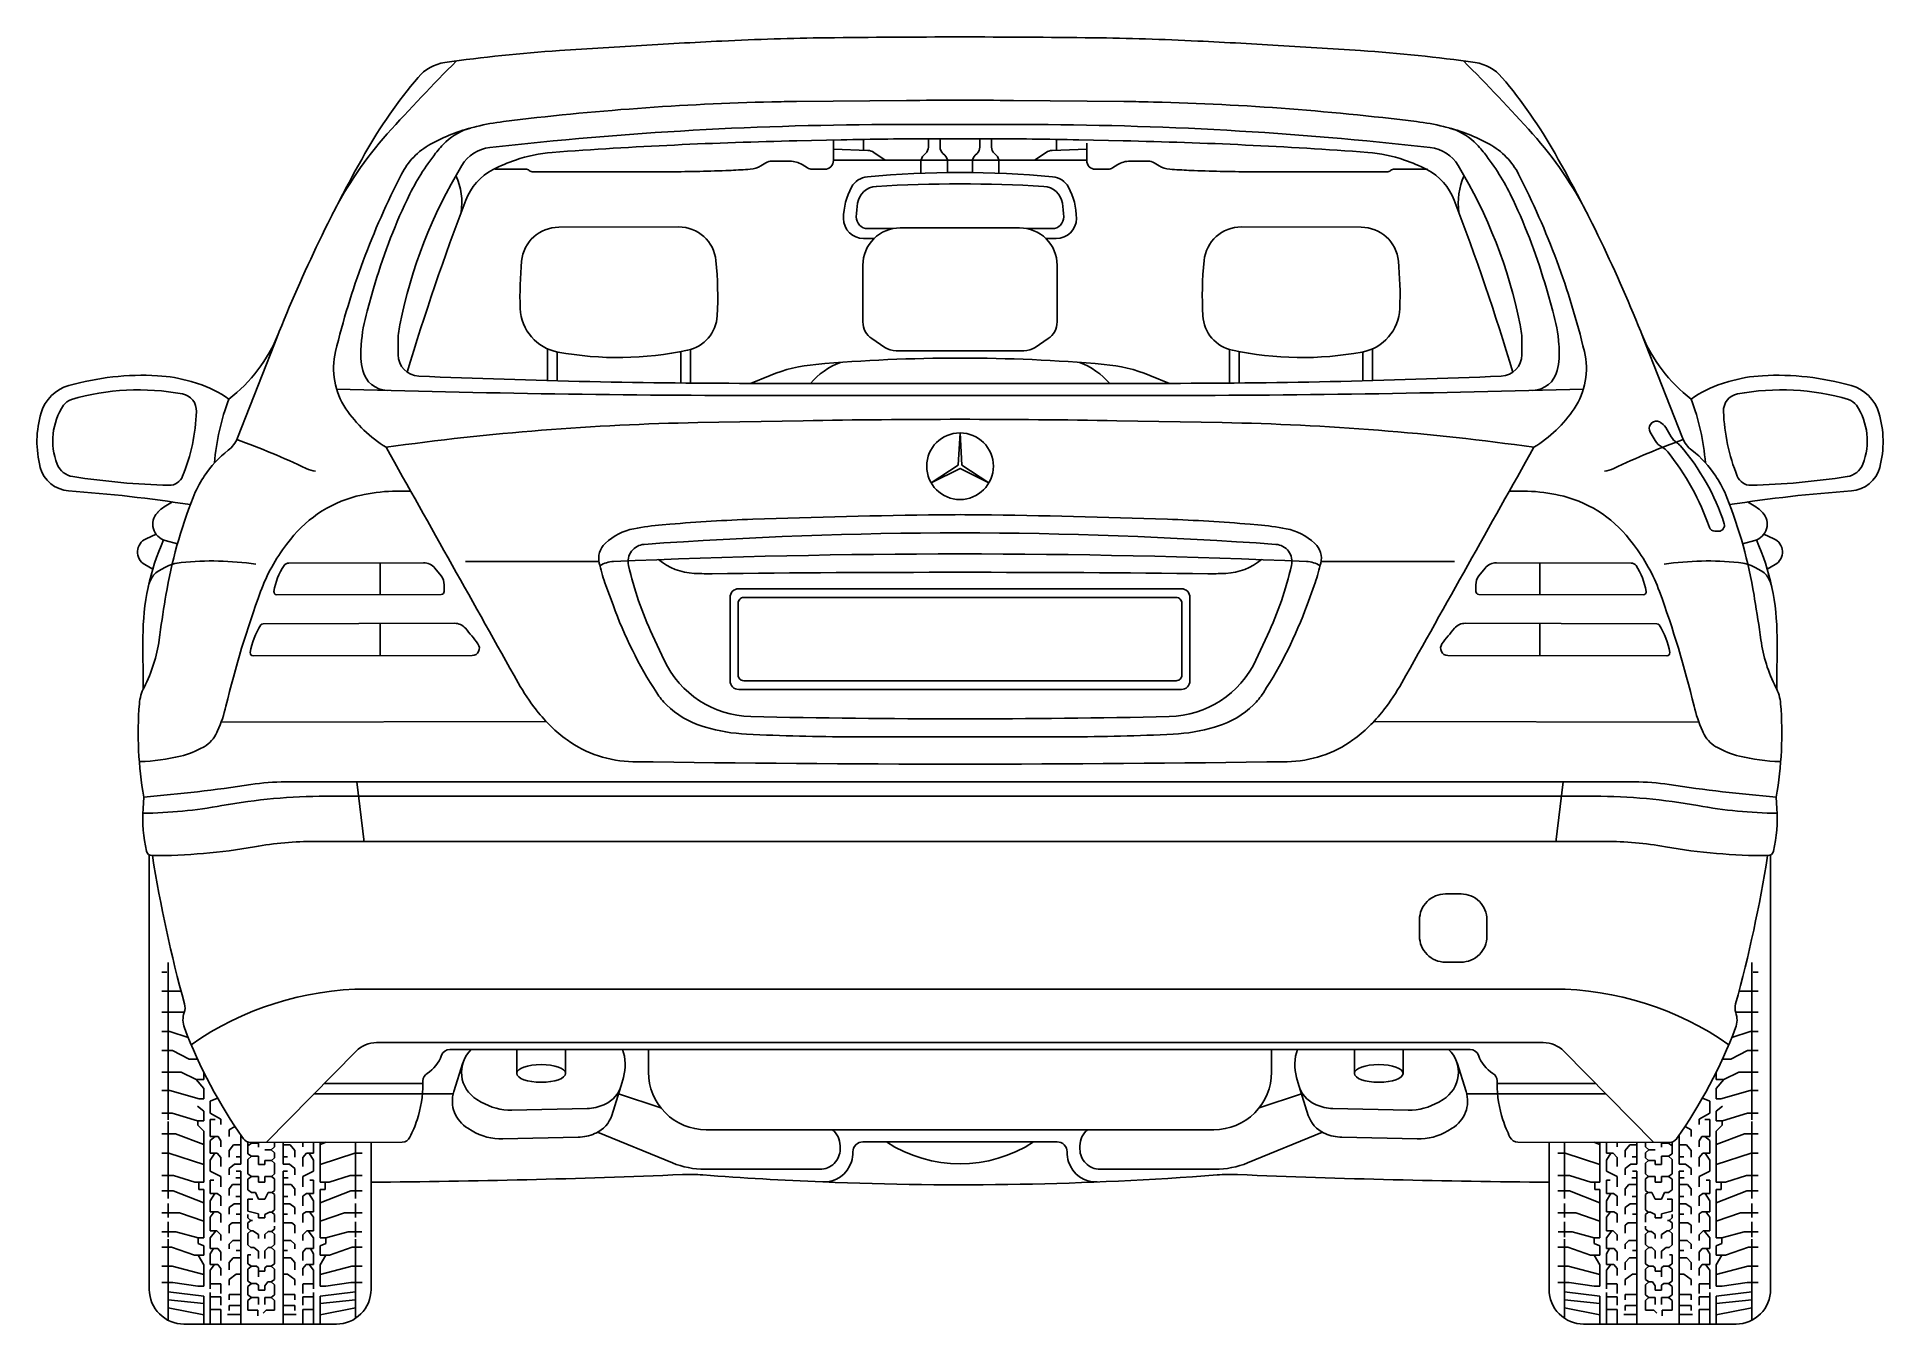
# Model space of a CAD drawing. Header units: millimetres. Extents: x 15100 to 17171, y 26962 to 28406.
import ezdxf

# ---------------------------------------------------------------- set-up
doc = ezdxf.new("R2010")
doc.units = ezdxf.units.MM
doc.layers.add('interni', color=1, linetype='Continuous')

msp = doc.modelspace()

# ---------------------------------------------------------------- linework, layer by layer
at = {"color": 1}
for p, q in [((15485, 27780.9), (15485, 27816.5)), ((15580.7, 27818.1), (15730.4, 27818.1)), ((16690.4, 27818.1), (16540.7, 27818.1)), ((16786.1, 27780.9), (16786.2, 27816.5)), ((15485.2, 27712.4), (15485.1, 27748.5)), ((16786, 27712.4), (16786.1, 27748.5)), ((15458.8, 27570.7), (15467.1, 27503.3)), ((16812.4, 27570.7), (16804.1, 27503.3)), ((15410.8, 27220.6), (15532.6, 27220.9)), ((15422.2, 27232.2), (15533.1, 27232.4)), ((16849, 27232.2), (16738.1, 27232.4)), ((16849, 27232.2), (16738.1, 27232.4)), ((16860.3, 27220.6), (16738.6, 27220.9)), ((16860.3, 27220.6), (16738.6, 27220.9))]:
    msp.add_line(p, q, dxfattribs=at)
for p, q in [((15733, 27814.1), (15733.1, 27814.2)), ((16538.2, 27814.1), (16538, 27814.2)), ((15306.6, 27637.8), (15671.2, 27638.5)), ((16964.5, 27637.8), (16600, 27638.5)), ((16931.6, 27166.3), (16761.3, 27166.6))]:
    msp.add_line(p, q)
at = {"color": 30}
for p, q in [((15247.4, 27191.8), (15247.4, 27368.1)), ((17023.8, 27191.8), (17023.8, 27368.1)), ((15245.8, 27357.2), (15240, 27357.2)), ((17025.3, 27357.2), (17031.2, 27357.2)), ((15261.7, 27336.1), (15240, 27336.1)), ((17009.5, 27336.1), (17031.2, 27336.1)), ((15265.4, 27312.5), (15240, 27312.5)), ((17005.8, 27312.5), (17031.2, 27312.5)), ((15249, 27290.6), (15240, 27290.6)), ((15249, 27290.6), (15269.7, 27284)), ((17022.1, 27290.6), (17001.5, 27284)), ((17022.1, 27290.6), (17031.2, 27290.6)), ((15252.1, 27269.5), (15240, 27269.5)), ((15252.1, 27269.5), (15270.8, 27259.5)), ((15270.8, 27259.5), (15280.3, 27259.5)), ((17000.4, 27259.5), (16990.8, 27259.5)), ((17019.1, 27269.5), (17000.4, 27259.5)), ((17019.1, 27269.5), (17031.2, 27269.5)), ((15262, 27245.1), (15240, 27245.1)), ((15262, 27245.1), (15278.6, 27236.7)), ((15278.6, 27236.7), (15287.2, 27236.7)), ((15278.6, 27236.7), (15287.2, 27226.7)), ((15287.2, 27236.7), (15287.2, 27245.2)), ((16984, 27236.7), (16984, 27245.2)), ((16992.6, 27236.7), (16984, 27236.7)), ((16992.6, 27236.7), (16984, 27226.7)), ((17009.2, 27245.1), (16992.6, 27236.7)), ((17009.2, 27245.1), (17031.2, 27245.1)), ((15249.2, 27224.6), (15240, 27224.6)), ((15249.2, 27224.6), (15282, 27215)), ((15287.2, 27215), (15287.2, 27226.7)), ((15294.5, 27212.6), (15302.7, 27216)), ((16976.7, 27212.6), (16968.5, 27216)), ((16984, 27215), (16984, 27226.7)), ((17021.9, 27224.6), (16989.2, 27215)), ((17021.9, 27224.6), (17031.2, 27224.6)), ((15251.9, 27199.1), (15240, 27199.1)), ((15251.9, 27199.1), (15280.2, 27190.6)), ((15280.2, 27206.9), (15287.2, 27201.4)), ((15287.2, 27215), (15282, 27215)), ((15287.2, 27190.6), (15287.2, 27201.4)), ((15294.5, 27199.1), (15294.5, 27212.6)), ((15294.5, 27199.1), (15306.4, 27192.5)), ((16976.7, 27199.1), (16964.8, 27192.5)), ((16976.7, 27199.1), (16976.7, 27212.6)), ((16984, 27215), (16989.2, 27215)), ((16991, 27206.9), (16984, 27201.4)), ((16984, 27190.6), (16984, 27201.4)), ((17019.2, 27199.1), (16991, 27190.6)), ((17019.2, 27199.1), (17031.2, 27199.1)), ((15255.5, 27175.8), (15240, 27175.8)), ((15247.4, 27103.3), (15247.4, 27189.8)), ((15255.5, 27175.8), (15287.2, 27163.8)), ((15280.2, 27190.6), (15287.2, 27190.6)), ((15280.6, 27190.6), (15280.6, 27185.6)), ((15280.6, 27185.6), (15287.2, 27178.8)), ((15287.2, 27121.8), (15287.2, 27178.8)), ((15300.1, 27192.1), (15294.5, 27192.1)), ((15294.5, 27173.1), (15294.5, 27192.1)), ((15306.4, 27186.5), (15306.4, 27192.5)), ((15315.5, 27180.4), (15322.1, 27184.3)), ((15315.5, 27172.9), (15315.5, 27180.4)), ((15328.7, 27141.8), (15328.7, 27174.2)), ((16942.5, 27141.8), (16942.5, 27174.2)), ((16955.7, 27180.4), (16949, 27184.3)), ((16955.7, 27172.9), (16955.7, 27180.4)), ((16964.8, 27186.5), (16964.8, 27192.5)), ((16971.1, 27192.1), (16976.7, 27192.1)), ((16976.7, 27173.1), (16976.7, 27192.1)), ((16991, 27190.6), (16984, 27190.6)), ((16990.6, 27185.6), (16984, 27178.8)), ((16984, 27121.8), (16984, 27178.8)), ((17015.7, 27175.8), (16984, 27163.8)), ((16990.6, 27190.6), (16990.6, 27185.6)), ((17015.7, 27175.8), (17031.2, 27175.8)), ((17023.8, 27103.3), (17023.8, 27189.8)), ((15248.1, 27154.3), (15240, 27154.3)), ((15248.1, 27154.3), (15287.2, 27141.6)), ((15303.3, 27173.1), (15294.5, 27173.1)), ((15294.5, 27168.3), (15300, 27173.1)), ((15294.5, 27154.2), (15294.5, 27168.3)), ((15302.2, 27154.2), (15294.5, 27154.2)), ((15294.5, 27146.3), (15299.5, 27154.2)), ((15302.2, 27154.2), (15306.4, 27149.2)), ((15303.3, 27173.1), (15306.4, 27168)), ((15306.4, 27161.2), (15306.4, 27168)), ((15315.5, 27157.3), (15320.7, 27163.6)), ((15315.5, 27149.7), (15315.5, 27157.3)), ((15320.7, 27163.6), (15328.7, 27163.6)), ((15336.8, 27153.4), (15336.8, 27166.6)), ((15340.6, 27165.6), (15336.8, 27162.3)), ((15336.8, 27153.4), (15340.6, 27150.7)), ((15339.7, 27166.3), (15340.6, 27165.6)), ((15340.6, 27165.6), (15348.5, 27165.6)), ((15348.5, 27161), (15348.5, 27165.6)), ((15355.8, 27158), (15362.8, 27158)), ((15362.8, 27158), (15366.5, 27161.3)), ((15362.8, 27158), (15366.5, 27154.7)), ((15366.5, 27161.3), (15366.5, 27166.3)), ((15366.5, 27148.8), (15366.5, 27154.7)), ((15376.2, 27141.8), (15376.2, 27166.3)), ((15384.1, 27163.6), (15376.2, 27163.6)), ((15389.4, 27157.3), (15384.1, 27163.6)), ((15389.4, 27149.7), (15389.4, 27157.3)), ((15398.5, 27161.2), (15398.5, 27166.4)), ((15402.6, 27154.2), (15398.5, 27149.2)), ((15402.6, 27154.2), (15410.4, 27154.2)), ((15410.4, 27146.3), (15405.4, 27154.2)), ((15410.4, 27154.2), (15410.4, 27166.4)), ((15424.6, 27166.4), (15417.7, 27163.8)), ((15417.7, 27121.8), (15417.7, 27166.4)), ((15456.8, 27154.3), (15417.7, 27141.6)), ((15456.8, 27154.3), (15464.8, 27154.3)), ((15457.5, 27103.3), (15457.5, 27166.5)), ((16814.4, 27154.3), (16806.3, 27154.3)), ((16813.7, 27103.3), (16813.7, 27166.5)), ((16814.4, 27154.3), (16853.5, 27141.6)), ((16846.6, 27166.4), (16853.5, 27163.8)), ((16853.5, 27121.8), (16853.5, 27166.4)), ((16860.8, 27154.2), (16860.8, 27166.4)), ((16868.5, 27154.2), (16860.8, 27154.2)), ((16860.8, 27146.3), (16865.8, 27154.2)), ((16868.5, 27154.2), (16872.7, 27149.2)), ((16872.7, 27161.2), (16872.7, 27166.4)), ((16881.8, 27157.3), (16887, 27163.6)), ((16881.8, 27149.7), (16881.8, 27157.3)), ((16887, 27163.6), (16895, 27163.6)), ((16895, 27141.8), (16895, 27166.3)), ((16904.7, 27161.3), (16904.7, 27166.3)), ((16908.4, 27158), (16904.7, 27161.3)), ((16908.4, 27158), (16904.7, 27154.7)), ((16904.7, 27148.8), (16904.7, 27154.7)), ((16915.4, 27158), (16908.4, 27158)), ((16930.6, 27165.6), (16922.7, 27165.6)), ((16922.7, 27161), (16922.7, 27165.6)), ((16931.5, 27166.3), (16930.6, 27165.6)), ((16930.6, 27165.6), (16934.4, 27162.3)), ((16934.4, 27153.4), (16930.6, 27150.7)), ((16934.4, 27153.4), (16934.4, 27166.6)), ((16950.5, 27163.6), (16942.5, 27163.6)), ((16955.7, 27157.3), (16950.5, 27163.6)), ((16955.7, 27149.7), (16955.7, 27157.3)), ((16967.9, 27173.1), (16964.8, 27168)), ((16964.8, 27161.2), (16964.8, 27168)), ((16969, 27154.2), (16964.8, 27149.2)), ((16967.9, 27173.1), (16976.7, 27173.1)), ((16969, 27154.2), (16976.7, 27154.2)), ((16976.7, 27168.3), (16971.2, 27173.1)), ((16976.7, 27146.3), (16971.7, 27154.2)), ((16976.7, 27154.2), (16976.7, 27168.3)), ((17023.1, 27154.3), (16984, 27141.6)), ((17023.1, 27154.3), (17031.2, 27154.3)), ((15294.5, 27134.1), (15294.5, 27146.3)), ((15306.4, 27128.1), (15294.5, 27134.1)), ((15306.4, 27139.4), (15306.4, 27149.2)), ((15315.5, 27137.2), (15321.7, 27141.8)), ((15315.5, 27129.8), (15315.5, 27137.2)), ((15321.7, 27141.8), (15328.7, 27141.8)), ((15323.5, 27150), (15328.7, 27150)), ((15323.5, 27134.2), (15328.7, 27134.2)), ((15328.7, 26963.2), (15328.7, 27134.2)), ((15340.6, 27150.7), (15336.8, 27147.3)), ((15336.8, 27131), (15336.8, 27147.3)), ((15340.6, 27150.7), (15348.5, 27150.7)), ((15348.5, 27141.4), (15348.5, 27150.7)), ((15348.5, 27141.4), (15355.8, 27141.4)), ((15355.8, 27145.9), (15363.2, 27145.9)), ((15355.8, 27141.4), (15355.8, 27145.9)), ((15363.2, 27145.9), (15366.5, 27148.8)), ((15363.2, 27145.9), (15366.5, 27143)), ((15366.5, 27131.1), (15366.5, 27143)), ((15381.3, 27150), (15376.2, 27150)), ((15383.2, 27141.8), (15376.2, 27141.8)), ((15376.2, 26963.2), (15376.2, 27134.2)), ((15381.3, 27134.2), (15376.2, 27134.2)), ((15389.4, 27137.2), (15383.2, 27141.8)), ((15389.4, 27129.8), (15389.4, 27137.2)), ((15398.5, 27139.4), (15398.5, 27149.2)), ((15398.5, 27128.1), (15410.4, 27134.1)), ((15410.4, 27134.1), (15410.4, 27146.3)), ((16860.8, 27134.1), (16860.8, 27146.3)), ((16872.7, 27128.1), (16860.8, 27134.1)), ((16872.7, 27139.4), (16872.7, 27149.2)), ((16881.8, 27137.2), (16888, 27141.8)), ((16881.8, 27129.8), (16881.8, 27137.2)), ((16888, 27141.8), (16895, 27141.8)), ((16889.8, 27150), (16895, 27150)), ((16889.9, 27134.2), (16895, 27134.2)), ((16895, 26963.2), (16895, 27134.2)), ((16907.9, 27145.9), (16904.7, 27148.8)), ((16907.9, 27145.9), (16904.7, 27143)), ((16904.7, 27131.1), (16904.7, 27143)), ((16915.4, 27145.9), (16907.9, 27145.9)), ((16915.4, 27141.4), (16915.4, 27145.9)), ((16922.7, 27141.4), (16915.4, 27141.4)), ((16930.6, 27150.7), (16922.7, 27150.7)), ((16922.7, 27141.4), (16922.7, 27150.7)), ((16930.6, 27150.7), (16934.4, 27147.3)), ((16934.4, 27131), (16934.4, 27147.3)), ((16947.7, 27150), (16942.5, 27150)), ((16949.5, 27141.8), (16942.5, 27141.8)), ((16942.5, 26963.2), (16942.5, 27134.2)), ((16947.6, 27134.2), (16942.5, 27134.2)), ((16955.7, 27137.2), (16949.5, 27141.8)), ((16955.7, 27129.8), (16955.7, 27137.2)), ((16964.8, 27139.4), (16964.8, 27149.2)), ((16964.8, 27128.1), (16976.7, 27134.1)), ((16976.7, 27134.1), (16976.7, 27146.3)), ((15253.2, 27129.2), (15240, 27129.2)), ((15252.9, 27111.8), (15240, 27111.8)), ((15252.9, 27111.8), (15287.2, 27098.4)), ((15253.2, 27129.2), (15277, 27121.8)), ((15287.2, 27121.8), (15277, 27121.8)), ((15281.6, 27121.8), (15281.6, 27113.5)), ((15287.2, 27113.5), (15281.6, 27113.5)), ((15287.2, 27059.2), (15287.2, 27113.5)), ((15298.6, 27123.8), (15294.5, 27123.8)), ((15294.5, 27109), (15294.5, 27123.8)), ((15306.4, 27116.5), (15306.4, 27128.1)), ((15315.5, 27114.1), (15319.5, 27118.9)), ((15315.5, 27106.9), (15315.5, 27114.1)), ((15319.5, 27118.9), (15328.7, 27118.9)), ((15323, 27126.6), (15328.7, 27126.6)), ((15336.8, 27131), (15340.6, 27128.2)), ((15340.6, 27128.2), (15336.8, 27124.9)), ((15336.8, 27112.9), (15336.8, 27124.9)), ((15336.8, 27112.9), (15340.6, 27110.2)), ((15340.6, 27128.2), (15348.5, 27128.2)), ((15348.5, 27121.7), (15348.5, 27128.2)), ((15348.5, 27121.7), (15355.8, 27121.7)), ((15355.8, 27128.2), (15363.2, 27128.2)), ((15355.8, 27121.7), (15355.8, 27128.2)), ((15363.2, 27128.2), (15366.5, 27131.1)), ((15363.2, 27128.2), (15366.5, 27125.4)), ((15363.9, 27110.2), (15366.5, 27112.5)), ((15366.5, 27112.5), (15366.5, 27125.4)), ((15381.8, 27126.6), (15376.2, 27126.6)), ((15385.4, 27118.9), (15376.2, 27118.9)), ((15389.4, 27114.1), (15385.4, 27118.9)), ((15389.4, 27106.9), (15389.4, 27114.1)), ((15398.5, 27116.5), (15398.5, 27128.1)), ((15406.3, 27123.8), (15410.4, 27123.8)), ((15410.4, 27109), (15410.4, 27123.8)), ((15417.7, 27121.8), (15427.9, 27121.8)), ((15417.7, 27113.5), (15423.2, 27113.5)), ((15417.7, 27059.2), (15417.7, 27113.5)), ((15452, 27111.8), (15417.7, 27098.4)), ((15423.2, 27121.8), (15423.2, 27113.5)), ((15451.6, 27129.2), (15427.9, 27121.8)), ((15451.6, 27129.2), (15464.8, 27129.2)), ((15452, 27111.8), (15464.8, 27111.8)), ((16819.5, 27129.2), (16806.3, 27129.2)), ((16819.2, 27111.8), (16806.3, 27111.8)), ((16819.2, 27111.8), (16853.5, 27098.4)), ((16819.5, 27129.2), (16843.3, 27121.8)), ((16853.5, 27121.8), (16843.3, 27121.8)), ((16847.9, 27121.8), (16847.9, 27113.5)), ((16853.5, 27113.5), (16847.9, 27113.5)), ((16853.5, 27059.2), (16853.5, 27113.5)), ((16864.9, 27123.8), (16860.8, 27123.8)), ((16860.8, 27109), (16860.8, 27123.8)), ((16872.7, 27116.5), (16872.7, 27128.1)), ((16881.8, 27114.1), (16885.8, 27118.9)), ((16881.8, 27106.9), (16881.8, 27114.1)), ((16885.8, 27118.9), (16895, 27118.9)), ((16889.3, 27126.6), (16895, 27126.6)), ((16907.9, 27128.2), (16904.7, 27131.1)), ((16907.9, 27128.2), (16904.7, 27125.4)), ((16904.7, 27112.5), (16904.7, 27125.4)), ((16907.3, 27110.2), (16904.7, 27112.5)), ((16915.4, 27128.2), (16907.9, 27128.2)), ((16915.4, 27121.7), (16915.4, 27128.2)), ((16922.7, 27121.7), (16915.4, 27121.7)), ((16930.6, 27128.2), (16922.7, 27128.2)), ((16922.7, 27121.7), (16922.7, 27128.2)), ((16934.4, 27131), (16930.6, 27128.2)), ((16930.6, 27128.2), (16934.4, 27124.9)), ((16934.4, 27112.9), (16930.6, 27110.2)), ((16934.4, 27112.9), (16934.4, 27124.9)), ((16948.1, 27126.6), (16942.5, 27126.6)), ((16951.7, 27118.9), (16942.5, 27118.9)), ((16955.7, 27114.1), (16951.7, 27118.9)), ((16955.7, 27106.9), (16955.7, 27114.1)), ((16964.8, 27116.5), (16964.8, 27128.1)), ((16972.6, 27123.8), (16976.7, 27123.8)), ((16976.7, 27109), (16976.7, 27123.8)), ((16984, 27121.8), (16994.2, 27121.8)), ((16984, 27113.5), (16989.5, 27113.5)), ((16984, 27059.2), (16984, 27113.5)), ((17018.3, 27111.8), (16984, 27098.4)), ((16989.5, 27121.8), (16989.5, 27113.5)), ((17018, 27129.2), (16994.2, 27121.8)), ((17018, 27129.2), (17031.2, 27129.2)), ((17018.3, 27111.8), (17031.2, 27111.8)), ((15247.4, 27082.2), (15247.4, 27097.9)), ((15302.3, 27109), (15294.5, 27109)), ((15294.5, 27100.6), (15299.6, 27109)), ((15294.5, 27088.4), (15294.5, 27100.6)), ((15302.3, 27109), (15306.4, 27106.1)), ((15306.4, 27095.3), (15306.4, 27106.1)), ((15315.5, 27093.2), (15321.2, 27097.5)), ((15315.5, 27085.6), (15315.5, 27093.2)), ((15321.2, 27097.5), (15328.7, 27097.5)), ((15323.3, 27105.7), (15328.7, 27105.7)), ((15336.8, 27102.8), (15342.4, 27102.8)), ((15336.8, 27089.1), (15336.8, 27102.8)), ((15340.6, 27110.2), (15345.2, 27110.2)), ((15348.5, 27102.8), (15345.2, 27110.2)), ((15348.5, 27102.8), (15355.8, 27102.8)), ((15355.8, 27102.8), (15359.6, 27110.2)), ((15359.6, 27110.2), (15363.9, 27110.2)), ((15363.9, 27110.2), (15366.5, 27107.9)), ((15366.5, 27090.6), (15366.5, 27107.9)), ((15381.5, 27105.7), (15376.2, 27105.7)), ((15383.7, 27097.5), (15376.2, 27097.5)), ((15389.4, 27093.2), (15383.7, 27097.5)), ((15389.4, 27085.6), (15389.4, 27093.2)), ((15402.6, 27109), (15398.5, 27106.1)), ((15398.5, 27095.3), (15398.5, 27106.1)), ((15402.6, 27109), (15410.4, 27109)), ((15410.4, 27100.6), (15405.2, 27109)), ((15410.4, 27088.4), (15410.4, 27100.6)), ((15457.5, 27082.2), (15457.5, 27097.9)), ((16813.7, 27082.2), (16813.7, 27097.9)), ((16868.6, 27109), (16860.8, 27109)), ((16860.8, 27100.6), (16865.9, 27109)), ((16860.8, 27088.4), (16860.8, 27100.6)), ((16868.6, 27109), (16872.7, 27106.1)), ((16872.7, 27095.3), (16872.7, 27106.1)), ((16881.8, 27093.2), (16887.5, 27097.5)), ((16881.8, 27085.6), (16881.8, 27093.2)), ((16887.5, 27097.5), (16895, 27097.5)), ((16889.6, 27105.7), (16895, 27105.7)), ((16907.3, 27110.2), (16904.7, 27107.9)), ((16904.7, 27090.6), (16904.7, 27107.9)), ((16911.6, 27110.2), (16907.3, 27110.2)), ((16915.4, 27102.8), (16911.6, 27110.2)), ((16922.7, 27102.8), (16915.4, 27102.8)), ((16922.7, 27102.8), (16926, 27110.2)), ((16930.6, 27110.2), (16926, 27110.2)), ((16934.4, 27102.8), (16928.8, 27102.8)), ((16934.4, 27089.1), (16934.4, 27102.8)), ((16947.8, 27105.7), (16942.5, 27105.7)), ((16950, 27097.5), (16942.5, 27097.5)), ((16955.7, 27093.2), (16950, 27097.5)), ((16955.7, 27085.6), (16955.7, 27093.2)), ((16968.9, 27109), (16964.8, 27106.1)), ((16964.8, 27095.3), (16964.8, 27106.1)), ((16968.9, 27109), (16976.7, 27109)), ((16976.7, 27100.6), (16971.5, 27109)), ((16976.7, 27088.4), (16976.7, 27100.6)), ((17023.8, 27082.2), (17023.8, 27097.9)), ((15260, 27087.4), (15240, 27087.4)), ((15247.4, 27059.9), (15247.4, 27077)), ((15260, 27087.4), (15287.2, 27078.1)), ((15302.9, 27088.4), (15294.5, 27088.4)), ((15294.5, 27082.6), (15298.9, 27088.4)), ((15294.5, 27067), (15294.5, 27082.6)), ((15302.9, 27088.4), (15306.4, 27086.1)), ((15306.4, 27076.3), (15306.4, 27086.1)), ((15315.5, 27073.3), (15318.9, 27076.1)), ((15315.5, 27064.3), (15315.5, 27073.3)), ((15318.9, 27076.1), (15328.7, 27076.1)), ((15323.6, 27085.9), (15328.7, 27085.9)), ((15336.8, 27089.1), (15348.5, 27086.1)), ((15336.8, 27081.6), (15336.8, 27085.4)), ((15340.1, 27078.7), (15336.8, 27081.6)), ((15340.1, 27078.7), (15336.8, 27075.9)), ((15336.8, 27070), (15336.8, 27075.9)), ((15341.7, 27078.7), (15340.1, 27078.7)), ((15348.5, 27081.7), (15348.5, 27086.1)), ((15348.5, 27081.7), (15355.8, 27081.7)), ((15355.8, 27085.5), (15360.9, 27088)), ((15355.8, 27081.7), (15355.8, 27085.5)), ((15360.9, 27088), (15363.6, 27088)), ((15363.6, 27088), (15366.5, 27090.6)), ((15363.6, 27088), (15366.5, 27085.5)), ((15366.5, 27076.7), (15366.5, 27085.5)), ((15366.5, 27069.1), (15366.5, 27072.5)), ((15381.2, 27085.9), (15376.2, 27085.9)), ((15386, 27076.1), (15376.2, 27076.1)), ((15389.4, 27073.3), (15386, 27076.1)), ((15389.4, 27064.3), (15389.4, 27073.3)), ((15401.9, 27088.4), (15398.5, 27086.1)), ((15398.5, 27076.3), (15398.5, 27086.1)), ((15401.9, 27088.4), (15410.4, 27088.4)), ((15410.4, 27082.6), (15405.9, 27088.4)), ((15410.4, 27067), (15410.4, 27082.6)), ((15444.9, 27087.4), (15417.7, 27078.1)), ((15444.9, 27087.4), (15464.8, 27087.4)), ((15457.5, 27059.9), (15457.5, 27077)), ((16826.3, 27087.4), (16806.3, 27087.4)), ((16813.7, 27059.9), (16813.7, 27077)), ((16826.3, 27087.4), (16853.5, 27078.1)), ((16869.2, 27088.4), (16860.8, 27088.4)), ((16860.8, 27082.6), (16865.2, 27088.4)), ((16860.8, 27067), (16860.8, 27082.6)), ((16869.2, 27088.4), (16872.7, 27086.1)), ((16872.7, 27076.3), (16872.7, 27086.1)), ((16881.8, 27073.3), (16885.2, 27076.1)), ((16881.8, 27064.3), (16881.8, 27073.3)), ((16885.2, 27076.1), (16895, 27076.1)), ((16889.9, 27085.9), (16895, 27085.9)), ((16907.5, 27088), (16904.7, 27090.6)), ((16907.5, 27088), (16904.7, 27085.5)), ((16904.7, 27076.7), (16904.7, 27085.5)), ((16904.7, 27069.1), (16904.7, 27072.5)), ((16910.3, 27088), (16907.5, 27088)), ((16915.4, 27085.5), (16910.3, 27088)), ((16915.4, 27081.7), (16915.4, 27085.5)), ((16922.7, 27081.7), (16915.4, 27081.7)), ((16934.4, 27089.1), (16922.7, 27086.1)), ((16922.7, 27081.7), (16922.7, 27086.1)), ((16929.5, 27078.7), (16931.1, 27078.7)), ((16931.1, 27078.7), (16934.4, 27081.6)), ((16931.1, 27078.7), (16934.4, 27075.9)), ((16934.4, 27081.6), (16934.4, 27085.4)), ((16934.4, 27070), (16934.4, 27075.9)), ((16947.5, 27085.9), (16942.5, 27085.9)), ((16952.3, 27076.1), (16942.5, 27076.1)), ((16955.7, 27073.3), (16952.3, 27076.1)), ((16955.7, 27064.3), (16955.7, 27073.3)), ((16968.3, 27088.4), (16964.8, 27086.1)), ((16964.8, 27076.3), (16964.8, 27086.1)), ((16968.3, 27088.4), (16976.7, 27088.4)), ((16976.7, 27082.6), (16972.2, 27088.4)), ((16976.7, 27067), (16976.7, 27082.6)), ((17011.2, 27087.4), (16984, 27078.1)), ((17011.2, 27087.4), (17031.2, 27087.4)), ((17023.8, 27059.9), (17023.8, 27077)), ((15255.9, 27066.1), (15240.2, 27066.1)), ((15247.4, 26966.7), (15247.4, 27057.9)), ((15255.9, 27066.1), (15280.9, 27059.2)), ((15280.9, 27059.2), (15287.2, 27059.2)), ((15280.9, 27059.2), (15280.9, 27052.9)), ((15280.9, 27052.9), (15287.2, 27050.1)), ((15287.2, 27039.8), (15287.2, 27050.1)), ((15294.5, 27059.3), (15300.6, 27067.1)), ((15302, 27067), (15294.5, 27067)), ((15294.5, 27047.3), (15294.5, 27059.3)), ((15302, 27067), (15306.4, 27062.7)), ((15306.4, 27056.1), (15306.4, 27062.7)), ((15315.5, 27052.2), (15319.8, 27056.3)), ((15315.5, 27046.9), (15315.5, 27052.2)), ((15319.8, 27056.3), (15328.7, 27056.3)), ((15340.1, 27067.1), (15336.8, 27070)), ((15340.1, 27067.1), (15336.8, 27064.2)), ((15336.8, 27051.2), (15336.8, 27064.2)), ((15340.1, 27048.4), (15336.8, 27051.2)), ((15340.1, 27067.1), (15342.2, 27067.1)), ((15342.2, 27067.1), (15348.5, 27062.9)), ((15348.5, 27058.4), (15348.5, 27062.9)), ((15359.6, 27066.3), (15355.8, 27062.9)), ((15355.8, 27058.4), (15355.8, 27062.9)), ((15363.2, 27066.3), (15359.6, 27066.3)), ((15362.8, 27048.4), (15366.5, 27051.6)), ((15363.2, 27066.3), (15366.5, 27069.1)), ((15363.2, 27066.3), (15366.5, 27063.4)), ((15366.5, 27051.6), (15366.5, 27063.4)), ((15385, 27056.3), (15376.2, 27056.3)), ((15389.4, 27052.2), (15385, 27056.3)), ((15389.4, 27046.9), (15389.4, 27052.2)), ((15402.8, 27067), (15398.5, 27062.7)), ((15398.5, 27056.1), (15398.5, 27062.7)), ((15402.8, 27067), (15410.4, 27067)), ((15410.4, 27059.3), (15404.3, 27067.1)), ((15410.4, 27047.3), (15410.4, 27059.3)), ((15424, 27059.2), (15417.7, 27059.2)), ((15424, 27052.9), (15417.7, 27050.1)), ((15417.7, 27039.8), (15417.7, 27050.1)), ((15449, 27066.1), (15424, 27059.2)), ((15424, 27059.2), (15424, 27052.9)), ((15449, 27066.1), (15464.6, 27066.1)), ((15457.5, 26969), (15457.5, 27057.9)), ((16822.2, 27066.1), (16806.5, 27066.1)), ((16813.7, 26969), (16813.7, 27057.9)), ((16822.2, 27066.1), (16847.2, 27059.2)), ((16847.2, 27059.2), (16853.5, 27059.2)), ((16847.2, 27059.2), (16847.2, 27052.9)), ((16847.2, 27052.9), (16853.5, 27050.1)), ((16853.5, 27039.8), (16853.5, 27050.1)), ((16860.8, 27059.3), (16866.9, 27067.1)), ((16868.3, 27067), (16860.8, 27067)), ((16860.8, 27047.3), (16860.8, 27059.3)), ((16868.3, 27067), (16872.7, 27062.7)), ((16872.7, 27056.1), (16872.7, 27062.7)), ((16881.8, 27052.2), (16886.1, 27056.3)), ((16881.8, 27046.9), (16881.8, 27052.2)), ((16886.1, 27056.3), (16895, 27056.3)), ((16907.9, 27066.3), (16904.7, 27069.1)), ((16907.9, 27066.3), (16904.7, 27063.4)), ((16904.7, 27051.6), (16904.7, 27063.4)), ((16908.3, 27048.4), (16904.7, 27051.6)), ((16907.9, 27066.3), (16911.5, 27066.3)), ((16911.5, 27066.3), (16915.4, 27062.9)), ((16915.4, 27058.4), (16915.4, 27062.9)), ((16929, 27067.1), (16922.7, 27062.9)), ((16922.7, 27058.4), (16922.7, 27062.9)), ((16931.1, 27067.1), (16929, 27067.1)), ((16931.1, 27067.1), (16934.4, 27070)), ((16931.1, 27067.1), (16934.4, 27064.2)), ((16931.1, 27048.4), (16934.4, 27051.2)), ((16934.4, 27051.2), (16934.4, 27064.2)), ((16951.4, 27056.3), (16942.5, 27056.3)), ((16955.7, 27052.2), (16951.4, 27056.3)), ((16955.7, 27046.9), (16955.7, 27052.2)), ((16969.2, 27067), (16964.8, 27062.7)), ((16964.8, 27056.1), (16964.8, 27062.7)), ((16969.2, 27067), (16976.7, 27067)), ((16976.7, 27059.3), (16970.6, 27067.1)), ((16976.7, 27047.3), (16976.7, 27059.3)), ((16990.3, 27059.2), (16984, 27059.2)), ((16990.3, 27052.9), (16984, 27050.1)), ((16984, 27039.8), (16984, 27050.1)), ((17015.3, 27066.1), (16990.3, 27059.2)), ((16990.3, 27059.2), (16990.3, 27052.9)), ((17015.3, 27066.1), (17031, 27066.1)), ((17023.8, 26966.7), (17023.8, 27057.9)), ((15251.1, 27048.7), (15240, 27048.7)), ((15251.1, 27048.7), (15276.6, 27039.8)), ((15276.6, 27039.8), (15287.2, 27039.8)), ((15280.8, 27039.8), (15287.2, 27028.9)), ((15287.2, 27005), (15287.2, 27028.9)), ((15303.1, 27047.3), (15294.5, 27047.3)), ((15294.5, 27041.3), (15298, 27047.3)), ((15294.5, 27029.2), (15294.5, 27041.3)), ((15302.9, 27029.2), (15294.5, 27029.2)), ((15294.5, 27022.9), (15299.3, 27029.2)), ((15302.9, 27029.2), (15306.4, 27024.9)), ((15303.1, 27047.3), (15306.4, 27043.3)), ((15306.4, 27033.8), (15306.4, 27043.3)), ((15315.5, 27031.6), (15320.2, 27036.7)), ((15315.5, 27023.4), (15315.5, 27031.6)), ((15320.2, 27036.7), (15328.7, 27036.7)), ((15323.7, 27045.2), (15328.7, 27045.2)), ((15336.8, 27030.1), (15336.8, 27040.2)), ((15339.8, 27040.2), (15336.8, 27040.2)), ((15336.8, 27030.1), (15340.6, 27027.4)), ((15340.1, 27048.4), (15343.3, 27048.4)), ((15343.3, 27048.4), (15348.5, 27044.3)), ((15348.5, 27036), (15348.5, 27044.3)), ((15355.8, 27044.8), (15359.3, 27048.4)), ((15355.8, 27036), (15355.8, 27044.8)), ((15359.3, 27048.4), (15362.8, 27048.4)), ((15366.5, 27030.1), (15362.7, 27027.4)), ((15362.8, 27048.4), (15366.5, 27045.2)), ((15366.5, 27030.1), (15366.5, 27045.2)), ((15381.1, 27045.2), (15376.2, 27045.2)), ((15384.7, 27036.7), (15376.2, 27036.7)), ((15389.4, 27031.6), (15384.7, 27036.7)), ((15389.4, 27023.4), (15389.4, 27031.6)), ((15401.8, 27047.3), (15398.5, 27043.3)), ((15398.5, 27033.8), (15398.5, 27043.3)), ((15401.9, 27029.2), (15398.5, 27024.9)), ((15401.8, 27047.3), (15410.4, 27047.3)), ((15401.9, 27029.2), (15410.4, 27029.2)), ((15410.4, 27022.9), (15405.6, 27029.2)), ((15410.4, 27041.3), (15406.8, 27047.3)), ((15410.4, 27029.2), (15410.4, 27041.3)), ((15428.2, 27039.8), (15417.7, 27039.8)), ((15424.1, 27039.8), (15417.7, 27028.9)), ((15417.7, 27005), (15417.7, 27028.9)), ((15453.8, 27048.7), (15428.2, 27039.8)), ((15453.8, 27048.7), (15464.8, 27048.7)), ((16817.4, 27048.7), (16806.3, 27048.7)), ((16817.4, 27048.7), (16842.9, 27039.8)), ((16842.9, 27039.8), (16853.5, 27039.8)), ((16847.1, 27039.8), (16853.5, 27028.9)), ((16853.5, 27005), (16853.5, 27028.9)), ((16869.4, 27047.3), (16860.8, 27047.3)), ((16860.8, 27041.3), (16864.4, 27047.3)), ((16860.8, 27029.2), (16860.8, 27041.3)), ((16869.2, 27029.2), (16860.8, 27029.2)), ((16860.8, 27022.9), (16865.6, 27029.2)), ((16869.2, 27029.2), (16872.7, 27024.9)), ((16869.4, 27047.3), (16872.7, 27043.3)), ((16872.7, 27033.8), (16872.7, 27043.3)), ((16881.8, 27031.6), (16886.5, 27036.7)), ((16881.8, 27023.4), (16881.8, 27031.6)), ((16886.5, 27036.7), (16895, 27036.7)), ((16890, 27045.2), (16895, 27045.2)), ((16908.3, 27048.4), (16904.7, 27045.2)), ((16904.7, 27030.1), (16904.7, 27045.2)), ((16904.7, 27030.1), (16908.5, 27027.4)), ((16911.9, 27048.4), (16908.3, 27048.4)), ((16915.4, 27044.8), (16911.9, 27048.4)), ((16915.4, 27036), (16915.4, 27044.8)), ((16927.8, 27048.4), (16922.7, 27044.3)), ((16922.7, 27036), (16922.7, 27044.3)), ((16931.1, 27048.4), (16927.8, 27048.4)), ((16934.4, 27030.1), (16930.6, 27027.4)), ((16931.4, 27040.2), (16934.4, 27040.2)), ((16934.4, 27030.1), (16934.4, 27040.2)), ((16947.5, 27045.2), (16942.5, 27045.2)), ((16951, 27036.7), (16942.5, 27036.7)), ((16955.7, 27031.6), (16951, 27036.7)), ((16955.7, 27023.4), (16955.7, 27031.6)), ((16968.1, 27047.3), (16964.8, 27043.3)), ((16964.8, 27033.8), (16964.8, 27043.3)), ((16968.3, 27029.2), (16964.8, 27024.9)), ((16968.1, 27047.3), (16976.7, 27047.3)), ((16968.3, 27029.2), (16976.7, 27029.2)), ((16976.7, 27022.9), (16971.9, 27029.2)), ((16976.7, 27041.3), (16973.1, 27047.3)), ((16976.7, 27029.2), (16976.7, 27041.3)), ((16994.5, 27039.8), (16984, 27039.8)), ((16990.4, 27039.8), (16984, 27028.9)), ((16984, 27005), (16984, 27028.9)), ((17020.1, 27048.7), (16994.5, 27039.8)), ((17020.1, 27048.7), (17031.2, 27048.7)), ((15251.6, 27027.4), (15240, 27027.4)), ((15252.6, 27009.2), (15240, 27009.2)), ((15251.6, 27027.4), (15287.2, 27018)), ((15252.6, 27009.2), (15280.7, 27005)), ((15294.5, 27002), (15294.5, 27022.9)), ((15306.4, 27016.9), (15306.4, 27024.9)), ((15315.5, 27012.6), (15323.7, 27018.3)), ((15315.5, 27006), (15315.5, 27012.6)), ((15323.7, 27018.3), (15328.7, 27018.3)), ((15340.6, 27027.4), (15336.8, 27024.1)), ((15336.8, 27010.7), (15336.8, 27024.1)), ((15336.8, 27010.7), (15340.6, 27008)), ((15340.6, 27027.4), (15346.5, 27027.4)), ((15348.5, 27025.6), (15346.5, 27027.4)), ((15348.5, 27015.5), (15348.5, 27025.6)), ((15348.5, 27021.7), (15355.8, 27021.7)), ((15355.8, 27025.6), (15357.8, 27027.4)), ((15355.8, 27021.7), (15355.8, 27025.6)), ((15355.8, 27005.3), (15358.9, 27009.7)), ((15357.8, 27027.4), (15362.7, 27027.4)), ((15358.9, 27009.7), (15362.7, 27009.7)), ((15362.7, 27027.4), (15366.5, 27024.1)), ((15366.5, 27012.5), (15362.7, 27009.7)), ((15362.7, 27009.7), (15366.5, 27006.4)), ((15366.5, 27012.5), (15366.5, 27024.1)), ((15381.2, 27018.3), (15376.2, 27018.3)), ((15389.4, 27012.6), (15381.2, 27018.3)), ((15389.4, 27006), (15389.4, 27012.6)), ((15398.5, 27016.9), (15398.5, 27024.9)), ((15410.4, 27002), (15410.4, 27022.9)), ((15453.3, 27027.4), (15417.7, 27018)), ((15452.3, 27009.2), (15424.2, 27005)), ((15452.3, 27009.2), (15464.8, 27009.2)), ((15453.3, 27027.4), (15464.8, 27027.4)), ((16817.9, 27027.4), (16806.3, 27027.4)), ((16818.9, 27009.2), (16806.3, 27009.2)), ((16817.9, 27027.4), (16853.5, 27018)), ((16818.9, 27009.2), (16847, 27005)), ((16860.8, 27002), (16860.8, 27022.9)), ((16872.7, 27016.9), (16872.7, 27024.9)), ((16881.8, 27012.6), (16890, 27018.3)), ((16881.8, 27006), (16881.8, 27012.6)), ((16890, 27018.3), (16895, 27018.3)), ((16908.5, 27027.4), (16904.7, 27024.1)), ((16904.7, 27012.5), (16904.7, 27024.1)), ((16904.7, 27012.5), (16908.5, 27009.7)), ((16908.5, 27009.7), (16904.7, 27006.4)), ((16913.4, 27027.4), (16908.5, 27027.4)), ((16912.3, 27009.7), (16908.5, 27009.7)), ((16915.4, 27005.3), (16912.3, 27009.7)), ((16915.4, 27025.6), (16913.4, 27027.4)), ((16915.4, 27021.7), (16915.4, 27025.6)), ((16922.7, 27021.7), (16915.4, 27021.7)), ((16922.7, 27025.6), (16924.7, 27027.4)), ((16922.7, 27015.5), (16922.7, 27025.6)), ((16930.6, 27027.4), (16924.7, 27027.4)), ((16930.6, 27027.4), (16934.4, 27024.1)), ((16934.4, 27010.7), (16930.6, 27008)), ((16934.4, 27010.7), (16934.4, 27024.1)), ((16947.5, 27018.3), (16942.5, 27018.3)), ((16955.7, 27012.6), (16947.5, 27018.3)), ((16955.7, 27006), (16955.7, 27012.6)), ((16964.8, 27016.9), (16964.8, 27024.9)), ((16976.7, 27002), (16976.7, 27022.9)), ((17019.6, 27027.4), (16984, 27018)), ((17018.6, 27009.2), (16990.5, 27005)), ((17018.6, 27009.2), (17031.2, 27009.2)), ((17019.6, 27027.4), (17031.2, 27027.4)), ((15247.4, 26998.8), (15287.2, 26993.7)), ((15247.4, 26989.7), (15287.2, 26985.4)), ((15280.7, 27005), (15287.2, 27005)), ((15287.2, 26962.5), (15287.2, 26993.7)), ((15306.2, 27007.8), (15294.5, 27007.8)), ((15294.5, 26962.5), (15294.5, 26997.9)), ((15306.4, 26993), (15294.5, 26993)), ((15306.4, 26996.7), (15306.4, 27007.8)), ((15306.4, 26983.6), (15306.4, 26993)), ((15315.5, 26995.5), (15328.7, 26995.5)), ((15315.5, 26989.6), (15315.5, 26995.5)), ((15340.6, 27008), (15336.8, 27004.6)), ((15336.8, 26995.2), (15336.8, 27004.6)), ((15336.8, 26995.2), (15340.6, 26992.4)), ((15340.6, 26992.4), (15336.8, 26989.1)), ((15336.8, 26978.2), (15336.8, 26989.1)), ((15345.9, 27008), (15340.6, 27008)), ((15348.5, 26992.4), (15340.6, 26992.4)), ((15345.9, 27008), (15348.5, 27006)), ((15348.5, 27000.4), (15348.5, 27006)), ((15348.5, 27000.4), (15355.8, 27000.4)), ((15348.5, 26984.4), (15348.5, 26992.4)), ((15355.8, 27000.4), (15355.8, 27005.3)), ((15355.8, 26984.4), (15355.8, 26992.4)), ((15362.7, 26992.4), (15355.8, 26992.4)), ((15366.5, 26995.2), (15362.7, 26992.4)), ((15362.7, 26992.4), (15366.5, 26989.1)), ((15366.5, 26995.2), (15366.5, 27006.4)), ((15366.5, 26978.2), (15366.5, 26989.1)), ((15389.4, 26995.5), (15376.2, 26995.5)), ((15389.4, 26989.6), (15389.4, 26995.5)), ((15398.5, 26996.7), (15398.5, 27007.8)), ((15398.5, 26993), (15410.4, 26993)), ((15398.5, 26983.6), (15398.5, 26993)), ((15398.6, 27007.8), (15410.4, 27007.8)), ((15410.4, 26962.5), (15410.4, 26997.9)), ((15424.2, 27005), (15417.7, 27005)), ((15457.5, 26998.8), (15417.7, 26993.7)), ((15417.7, 26962.5), (15417.7, 26993.7)), ((15457.5, 26989.7), (15417.7, 26985.4)), ((16813.7, 26998.8), (16853.5, 26993.7)), ((16813.7, 26989.7), (16853.5, 26985.4)), ((16847, 27005), (16853.5, 27005)), ((16853.5, 26962.5), (16853.5, 26993.7)), ((16872.6, 27007.8), (16860.8, 27007.8)), ((16860.8, 26962.5), (16860.8, 26997.9)), ((16872.7, 26993), (16860.8, 26993)), ((16872.7, 26996.7), (16872.7, 27007.8)), ((16872.7, 26983.6), (16872.7, 26993)), ((16881.8, 26995.5), (16895, 26995.5)), ((16881.8, 26989.6), (16881.8, 26995.5)), ((16904.7, 26995.2), (16904.7, 27006.4)), ((16904.7, 26995.2), (16908.5, 26992.4)), ((16908.5, 26992.4), (16904.7, 26989.1)), ((16904.7, 26978.2), (16904.7, 26989.1)), ((16908.5, 26992.4), (16915.4, 26992.4)), ((16915.4, 27000.4), (16915.4, 27005.3)), ((16922.7, 27000.4), (16915.4, 27000.4)), ((16915.4, 26984.4), (16915.4, 26992.4)), ((16925.3, 27008), (16922.7, 27006)), ((16922.7, 27000.4), (16922.7, 27006)), ((16922.7, 26984.4), (16922.7, 26992.4)), ((16922.7, 26992.4), (16930.6, 26992.4)), ((16925.3, 27008), (16930.6, 27008)), ((16930.6, 27008), (16934.4, 27004.6)), ((16934.4, 26995.2), (16930.6, 26992.4)), ((16930.6, 26992.4), (16934.4, 26989.1)), ((16934.4, 26995.2), (16934.4, 27004.6)), ((16934.4, 26978.2), (16934.4, 26989.1)), ((16955.7, 26995.5), (16942.5, 26995.5)), ((16955.7, 26989.6), (16955.7, 26995.5)), ((16964.8, 26996.7), (16964.8, 27007.8)), ((16964.8, 26993), (16976.7, 26993)), ((16964.8, 26983.6), (16964.8, 26993)), ((16964.9, 27007.8), (16976.7, 27007.8)), ((16976.7, 26962.5), (16976.7, 26997.9)), ((16990.5, 27005), (16984, 27005)), ((17023.8, 26998.8), (16984, 26993.7)), ((16984, 26962.5), (16984, 26993.7)), ((17023.8, 26989.7), (16984, 26985.4)), ((15247.4, 26980.6), (15287.2, 26973)), ((15306.4, 26979), (15294.5, 26979)), ((15306.4, 26962.5), (15306.4, 26979)), ((15313.8, 26973.2), (15328.7, 26973.2)), ((15315.5, 26983.2), (15328.7, 26983.2)), ((15315.5, 26977.6), (15315.5, 26983.2)), ((15336.8, 26978.2), (15348, 26978.2)), ((15348, 26978.2), (15348, 26971.9)), ((15353.8, 26974.6), (15357.1, 26978.2)), ((15357.1, 26978.2), (15366.5, 26978.2)), ((15389.4, 26983.2), (15376.2, 26983.2)), ((15391, 26973.2), (15376.2, 26973.2)), ((15389.4, 26977.6), (15389.4, 26983.2)), ((15398.5, 26962.5), (15398.5, 26979)), ((15398.5, 26979), (15410.4, 26979)), ((15457.5, 26980.6), (15417.7, 26973)), ((16813.7, 26980.6), (16853.5, 26973)), ((16872.7, 26979), (16860.8, 26979)), ((16872.7, 26962.5), (16872.7, 26979)), ((16880.2, 26973.2), (16895, 26973.2)), ((16881.8, 26983.2), (16895, 26983.2)), ((16881.8, 26977.6), (16881.8, 26983.2)), ((16914.1, 26978.2), (16904.7, 26978.2)), ((16917.4, 26974.6), (16914.1, 26978.2)), ((16934.4, 26978.2), (16923.2, 26978.2)), ((16923.2, 26978.2), (16923.2, 26971.9)), ((16955.7, 26983.2), (16942.5, 26983.2)), ((16957.3, 26973.2), (16942.5, 26973.2)), ((16955.7, 26977.6), (16955.7, 26983.2)), ((16964.8, 26962.5), (16964.8, 26979)), ((16964.8, 26979), (16976.7, 26979)), ((17023.8, 26980.6), (16984, 26973))]:
    msp.add_line(p, q, dxfattribs=at)
at = {"color": 40}
for p, q in [((15638.5, 27243.7), (15638.5, 27270.6)), ((15693, 27243.7), (15693, 27270.6)), ((16578.1, 27243.7), (16578.1, 27270.6)), ((16632.7, 27243.7), (16632.7, 27270.6)), ((15567, 27220.7), (15532.6, 27220.7)), ((15752.5, 27220.8), (15799.9, 27205.1)), ((16518.6, 27220.8), (16471.2, 27205.1)), ((16704.1, 27220.7), (16738.6, 27220.7)), ((16026.7, 27166.9), (16244.5, 27166.9))]:
    msp.add_line(p, q, dxfattribs=at)
for points in [[(17051.2, 27553.7, 0.064346), (17056.2, 27658.4, 0.099538), (17050.9, 27676.8, -0.085651), (17034.1, 27730.1, 0.007162), (17027.1, 27775.8), (17026.4, 27780.3, 0.053235), (16996, 27889.8, 0.049351), (16984.3, 27912.4), (16983.4, 27913.8, 0.086357), (16956.7, 27942.7, -0.13723), (16946.2, 27956.6), (16904.7, 28062.2, 0.035304), (16803.2, 28275.6, 0.04689), (16743.6, 28361.1, 0.183305), (16713.6, 28377.7, 0.020012), (16585, 28391.1), (16498.7, 28396.5, 0.0036), (16402.4, 28401.9, 0.009073), (16285.2, 28405.5, 0.006323), (15985.6, 28405.5, 0.009068), (15868.5, 28401.9, 0.003591), (15772.4, 28396.5), (15686.1, 28391.1, 0.020012), (15557.6, 28377.7, 0.183305), (15527.6, 28361.1, 0.04689), (15468, 28275.6, 0.035304), (15366.4, 28062.2), (15325, 27956.6, -0.13723), (15314.5, 27942.7, 0.086357), (15287.8, 27913.8), (15286.9, 27912.4, 0.049351), (15275.2, 27889.8, 0.053235), (15244.8, 27780.3), (15244, 27775.8, 0.007162), (15237.1, 27730.1, -0.085651), (15220.2, 27676.8, 0.099538), (15215, 27658.4, 0.064346), (15219.9, 27553.7)], [(16346.5, 28333.6, 0.003533), (16319.2, 28334.1), (16195.5, 28335.2, 0.004439), (16075.6, 28335.2), (15952, 28334.1, 0.003533), (15924.6, 28333.6, 0.025088), (15623.4, 28311.5, 0.029662), (15593.2, 28306), (15590.5, 28305.3, 0.065752), (15541.7, 28286.2, 0.149177), (15508.9, 28252.4, 0.05919), (15435, 28053.5, 0.210871), (15446.6, 27989.4, 0.10723), (15491.8, 27946.1, 0.00029), (15640, 27681.8, 0.038053), (15660.4, 27651.1), (15661, 27650.4, 0.070696), (15694.9, 27617.8, 0.153742), (15768.6, 27593.4, 0.007333), (16502.6, 27593.4, 0.153742), (16576.3, 27617.8, 0.070696), (16610.2, 27650.4), (16610.8, 27651.1, 0.038053), (16631.2, 27681.8, 0.00029), (16779.4, 27946.1, 0.10723), (16824.6, 27989.4, 0.210871), (16836.1, 28053.5, 0.05919), (16762.3, 28252.4, 0.149177), (16729.5, 28286.2, 0.065752), (16680.7, 28305.3), (16677.9, 28306, 0.029662), (16647.8, 28311.5, 0.025354), (16343.3, 28333.7)], [(15315.2, 28000.2, 0.083938), (15280.2, 28017.6), (15273.1, 28019.8, 0.05965), (15235.3, 28026.4, 0.083482), (15135.7, 28015.3, 0.255651), (15104.8, 27984.9, 0.138584), (15103.8, 27923.6, 0.32073), (15135.6, 27897.2, -0.020961), (15272.1, 27881.8)], [(16956, 28000.2, -0.083938), (16990.9, 28017.6), (16998, 28019.8, -0.05965), (17035.8, 28026.4, -0.083482), (17135.5, 28015.3, -0.255651), (17166.4, 27984.9, -0.138584), (17167.4, 27923.6, -0.32073), (17135.6, 27897.2, 0.020961), (16999, 27881.8)], [(15436.1, 28011.5, 0.007505), (15926, 28004.2), (16345.2, 28004.2, 0.007505), (16835, 28011.5)], [(15519.3, 27897), (15503.5, 27896.9, 0.051567), (15467.2, 27893.1), (15464.2, 27892.5, 0.176946), (15384.5, 27842.7), (15380.1, 27837, 0.078203), (15350.9, 27784.3, 0.028539), (15312.1, 27655.8, -0.045598), (15302.7, 27627.9), (15301.9, 27626.2, -0.158979), (15287.5, 27610.2), (15286.7, 27609.8, -0.07132), (15261.1, 27599.6, -0.052364), (15215.5, 27593.5)], [(15252.2, 27884.8), (15242.8, 27879.2, 0.070456), (15235.8, 27873.5), (15235.1, 27872.7, 0.56236), (15243.8, 27841.6), (15257.6, 27837.8)], [(16751.8, 27897), (16767.7, 27896.9, -0.051567), (16804, 27893.1), (16807, 27892.5, -0.176946), (16886.7, 27842.7), (16891.1, 27837, -0.078203), (16920.3, 27784.3, -0.028539), (16959.1, 27655.8, 0.045598), (16968.5, 27627.9), (16969.3, 27626.2, 0.158979), (16983.7, 27610.2), (16984.5, 27609.8, 0.07132), (17010, 27599.6, 0.052364), (17055.6, 27593.5)], [(17018.9, 27884.8), (17028.3, 27879.2, -0.070456), (17035.4, 27873.5), (17036.1, 27872.7, -0.56236), (17027.3, 27841.6), (17013.5, 27837.8)], [(15233.7, 27848.6), (15222.4, 27843.5, 0.606346), (15220.9, 27814.5), (15229.9, 27809.3)], [(15242, 27842.2, 0.105727), (15219, 27733.3), (15219.1, 27674.5)], [(17029.1, 27842.2, -0.105727), (17052.2, 27733.3), (17052.1, 27674.5)], [(17037.5, 27848.6), (17048.7, 27843.5, -0.606346), (17050.2, 27814.5), (17041.3, 27809.3)], [(16539.6, 27813.3, 0.126606), (16524.2, 27818, 0.021941), (15746.9, 27818, 0.126606), (15731.5, 27813.3)], [(15474.8, 27166.6), (15474.8, 27001.2, -0.414214), (15436, 26962.5), (15264.9, 26962.5, -0.414214), (15226.1, 27001.2), (15226.1, 27488.4)], [(15229.6, 27488, 0.027681), (15265.6, 27321.7, -0.152678), (15265.2, 27312, 0.177413), (15265.5, 27294.8, 0.061871), (15331.6, 27170.4, 0.244954), (15339.5, 27166.3), (15509.9, 27166.6)], [(16796.4, 27166.6), (16796.4, 27001.2, 0.414214), (16835.2, 26962.5), (17006.3, 26962.5, 0.414214), (17045, 27001.2), (17045, 27488.4)], [(15357.3, 27166.3), (15458.1, 27268.6, -0.200715), (15481.1, 27278.2), (16790, 27278.2, -0.200715), (16813, 27268.6), (16913.9, 27166.3)], [(15509.9, 27166.6, 0.285976), (15518.5, 27172.1, 0.033213), (15526.5, 27191.5, 0.080608), (15533.1, 27232.3), (15533.1, 27235.4, -0.258302), (15537.7, 27243.6, 0.170618), (15554, 27264.1, -0.31913), (15563.1, 27270.6), (16708, 27270.6, -0.31913), (16717.2, 27264.1, 0.170618), (16733.5, 27243.6, -0.258302), (16738.1, 27235.4), (16738.1, 27232.3, 0.080608), (16744.7, 27191.5, 0.033213), (16752.6, 27172.1, 0.285976), (16761.3, 27166.6)], [(15474.8, 27121.6, 0.008583), (15824.2, 27130.2, -0.029637), (15847.1, 27129.8, 0.008947), (15981.6, 27121.9, 0.029416), (16424, 27129.8, -0.029637), (16447, 27130.2, 0.008583), (16796.4, 27121.6)]]:
    msp.add_lwpolyline(points, format="xyb")
at = {"color": 1}
for points in [[(15570.7, 28379.6, 0.013793), (15493.1, 28297.6, 0.065561), (15431.3, 28207.1)], [(16700.4, 28379.6, -0.013793), (16778, 28297.6, -0.065561), (16839.9, 28207.1)], [(15491.8, 27946.1, -0.030425), (15841.5, 27973.8), (15959.7, 27975.9, -0.009079), (16311.5, 27975.9), (16429.7, 27973.8, -0.030425), (16779.4, 27946.1)], [(15412.4, 27919.3, -0.083351), (15402.1, 27922.3, 0.026217), (15324.2, 27954.7)], [(16858.8, 27919.3, 0.083351), (16869, 27922.3, -0.026217), (16946.9, 27954.7)], [(15345.6, 27815, 0.06046), (15262, 27816.9, 0.1003), (15243.6, 27811.3), (15236.7, 27807.5, 0.10998), (15230.9, 27802.5), (15230.4, 27801.8, 0.106681), (15224.8, 27789.4)], [(16473.8, 27820.1, -0.162684), (16434, 27804.7), (16431.9, 27804.6, -0.014105), (16413.7, 27804.3, 0.005595), (15857.5, 27804.3, -0.014105), (15839.3, 27804.6), (15837.2, 27804.7, -0.162684), (15797.3, 27820.1)], [(16925.6, 27815, -0.06046), (17009.1, 27816.9, -0.1003), (17027.5, 27811.3), (17034.5, 27807.5, -0.10998), (17040.3, 27802.5), (17040.8, 27801.8, -0.106681), (17046.3, 27789.4)], [(15218.9, 27535.6, 0.043324), (15307.6, 27544.1, -0.045315), (15424, 27554.6), (16847.2, 27554.6, -0.045315), (16963.5, 27544.1, 0.043324), (17052.3, 27535.6)], [(15273.1, 27275.9, -0.15446), (15470, 27338.3), (16801.2, 27338.3, -0.15446), (16998.1, 27275.9)]]:
    msp.add_lwpolyline(points, format="xyb", dxfattribs=at)
for points in [[(15248.2, 27903.5, 0.31285), (15263.5, 27913.7, 0.086538), (15279, 27986.2, 0.371635), (15263.2, 28006, 0.118105), (15138.7, 27999.7, 0.175873), (15129.8, 27993.2, 0.24558), (15122.7, 27927.3, 0.266899), (15140.3, 27913.2, 0.032175)], [(17023, 27903.5, -0.31285), (17007.6, 27913.7, -0.086538), (16992.1, 27986.2, -0.371635), (17007.9, 28006, -0.118105), (17132.4, 27999.7, -0.175873), (17141.3, 27993.2, -0.24558), (17148.5, 27927.3, -0.266899), (17130.9, 27913.2, -0.032175)], [(16923.3, 27946.3, -0.140199), (16915.6, 27953.6), (16909.9, 27963.2, -0.636265), (16918.1, 27975.3, -0.074739), (16920.6, 27974.5), (16920.6, 27974.4, -0.145146), (16927.4, 27968.2), (16933.6, 27957.7, 0.112009), (16939.5, 27951.5, -0.066922), (16943.4, 27948.1, -0.101581), (16992.9, 27860.4, -0.50849), (16986.7, 27852), (16982.5, 27852, -0.318696), (16976.4, 27856.3, 0.083667), (16929.6, 27941.1, 0.106267)], [(15553.7, 27781.1), (15369.1, 27780.7, -0.45993), (15365.9, 27784.4, -0.110211), (15377.2, 27813.4, -0.249544), (15382.5, 27816.3), (15533.7, 27816.6, -0.228511), (15546.4, 27810.5), (15553.4, 27801.8, -0.169645), (15556.9, 27791.7), (15556.9, 27784.3, -0.414214)], [(16717.5, 27781.1), (16902.1, 27780.7, 0.45993), (16905.3, 27784.4, 0.110211), (16894, 27813.4, 0.249544), (16888.6, 27816.3), (16737.4, 27816.6, 0.228511), (16724.8, 27810.5), (16717.8, 27801.8, 0.169645), (16714.3, 27791.7), (16714.3, 27784.3, 0.414214)], [(15339.4, 27715.8, -0.11229), (15351.3, 27746.8, -0.249287), (15354, 27748.2), (15568.5, 27748.7, -0.217748), (15580.7, 27743.1, -0.019647), (15594.8, 27725.5, -0.614968), (15588.4, 27712.6), (15342.6, 27712.1, -0.457737)], [(16931.8, 27715.8, 0.11229), (16919.8, 27746.8, 0.249287), (16917.2, 27748.2), (16702.7, 27748.7, 0.217748), (16690.4, 27743.1, 0.019647), (16676.3, 27725.5, 0.614968), (16682.8, 27712.6), (16928.6, 27712.1, 0.457737)], [(16680.1, 27368.5, -0.414214), (16651.1, 27397.6), (16651.1, 27416, -0.414214), (16680.1, 27445), (16697.7, 27445, -0.414214), (16726.8, 27416), (16726.8, 27397.6, -0.414214), (16697.7, 27368.5)]]:
    msp.add_lwpolyline(points, format="xyb", close=True, dxfattribs=at)
at = {"color": 40}
msp.add_lwpolyline([(16135.6, 27962.3), (16137.6, 27926.1), (16168, 27906.2), (16135.6, 27922.5), (16103.2, 27906.2), (16133.5, 27926.1)], close=True, dxfattribs=at)
for points in [[(16374.9, 27624.3, 0.060707), (16421.1, 27632.2), (16424.6, 27633.3, 0.121982), (16464.8, 27657.1, 0.054475), (16475.9, 27670.7, 0.05695), (16524.9, 27769.2), (16532.9, 27791.1, 0.026369), (16539.8, 27813.9), (16540.3, 27816, 0.273224), (16533.6, 27838.3), (16533.2, 27838.7, 0.140612), (16501.4, 27854.7, 0.025943), (16469.7, 27859.1), (16461.1, 27859.8, 0.012006), (16368.2, 27865.4, 0.006132), (16157.8, 27870.4, 0.005726), (16113.4, 27870.4, 0.006132), (15903, 27865.4, 0.012006), (15810.1, 27859.8), (15801.4, 27859.1, 0.025943), (15769.7, 27854.7, 0.140612), (15737.9, 27838.7), (15737.5, 27838.3, 0.273224), (15730.9, 27816), (15731.4, 27813.9, 0.026369), (15738.3, 27791.1), (15746.3, 27769.2, 0.05695), (15795.3, 27670.7, 0.054475), (15806.4, 27657.1, 0.121982), (15846.5, 27633.3), (15850, 27632.2, 0.060707), (15896.2, 27624.3, 0.012362), (16014.6, 27621.3), (16256.6, 27621.3, 0.012362)], [(15887.3, 27674.4, -0.414214), (15877.6, 27684.1), (15877.6, 27777.7, -0.414214), (15887.3, 27787.4), (16383.9, 27787.4, -0.414214), (16393.6, 27777.7), (16393.6, 27684.1, -0.414214), (16383.9, 27674.4)]]:
    msp.add_lwpolyline(points, format="xyb", close=True, dxfattribs=at)
for points in [[(15900.8, 27644, -0.285416), (15803.7, 27707.3), (15790.6, 27735.4, -0.052841), (15763.7, 27813.6, -0.459934), (15781.2, 27837.2, -0.036216), (16490, 27837.2, -0.459934), (16507.5, 27813.6, -0.052841), (16480.6, 27735.4), (16467.5, 27707.3, -0.285416), (16370.4, 27644, -0.010797), (15900.8, 27644, -0.010797)], [(16859.2, 27503.9), (15412, 27503.9, 0.04397), (15344.2, 27498, -0.044632), (15229.3, 27488, -0.34939), (15223, 27493, -0.07172), (15219.1, 27540.8), (15219.9, 27553.7, 0.017346), (15340.1, 27567.8, -0.037813), (15379, 27570.7), (16892.1, 27570.7, -0.037813), (16931, 27567.8, 0.017346), (17051.2, 27553.7), (17052, 27540.8, -0.07172), (17048.2, 27493, -0.34939), (17041.9, 27488, -0.044632), (16927, 27498, 0.04397)]]:
    msp.add_lwpolyline(points, format="xyb", close=True)
at = {"color": 30}
msp.add_lwpolyline([(16378.1, 27684.2, 0.414214), (16384.6, 27690.7), (16384.6, 27771.2, 0.414214), (16378.1, 27777.6), (15893, 27777.6, 0.414214), (15886.6, 27771.2), (15886.6, 27690.7, 0.414214), (15893, 27684.2)], format="xyb", close=True, dxfattribs=at)
at = {"color": 40}
for points in [[(15587.3, 27270.6, 0.496764), (15593.6, 27214.5), (15598.5, 27211.6, 0.140562), (15632.9, 27202.5), (15717.4, 27204.4, 0.099048), (15736, 27208.5), (15737.4, 27209.2, 0.22501), (15755.5, 27230.1), (15758, 27239.2, 0.149908), (15757.1, 27270.6)], [(15786.1, 27270.6), (15786.1, 27245.1, 0.414214), (15850.7, 27180.5), (16420.5, 27180.5, 0.414214), (16485.1, 27245.1), (16485.1, 27270.6)], [(16683.8, 27270.6, -0.496764), (16677.5, 27214.5), (16672.7, 27211.6, -0.140562), (16638.2, 27202.5), (16553.7, 27204.4, -0.099048), (16535.2, 27208.5), (16533.8, 27209.2, -0.22501), (16515.7, 27230.1), (16513.2, 27239.2, -0.149908), (16514.1, 27270.6)], [(15578, 27255.6), (15567.7, 27223.3, 0.348292), (15583.4, 27182.2), (15588.2, 27179.3, 0.140562), (15622.7, 27170.2), (15707.2, 27172.1, 0.099048), (15725.7, 27176.2), (15727.2, 27176.8, 0.215101), (15744.9, 27196.6), (15755.1, 27228.9)], [(16693.2, 27255.6), (16703.4, 27223.3, -0.348292), (16687.8, 27182.2), (16682.9, 27179.3, -0.140562), (16648.5, 27170.2), (16564, 27172.1, -0.099048), (16545.4, 27176.2), (16544, 27176.8, -0.215101), (16526.3, 27196.6), (16516, 27228.9)], [(15728.8, 27177.6), (15812.9, 27143.3, 0.097039), (15849.4, 27136.2), (15978.4, 27136.2, 0.414214), (16001.1, 27158.8), (16001.1, 27162.6, 0.231842), (15992.3, 27180.5)], [(16542.4, 27177.6), (16458.3, 27143.3, -0.097039), (16421.7, 27136.2), (16292.7, 27136.2, -0.414214), (16270.1, 27158.8), (16270.1, 27162.6, -0.231842), (16278.9, 27180.5)]]:
    msp.add_lwpolyline(points, format="xyb", dxfattribs=at)
msp.add_circle((16135.6, 27924.9), 37.4, dxfattribs=at)
for centre, radius, start, end in [((15211.6, 28136.8), 171.4, 307.1935, 338.1888), ((17059.6, 28136.8), 171.4, 201.8112, 232.8065), ((15565.9, 27906.6), 267.6, 159.5334, 175.2818), ((16705.2, 27906.6), 267.6, 4.7182, 20.4666), ((15522.6, 27729.7), 1538.2, 344.6154, 350.9578), ((17021.2, 27317.4), 16.1, 164.6154, 199.3384), ((16982.3, 27303.7), 25, 339.097, 19.3384), ((16471.8, 27498.7), 571.5, 324.9353, 339.097), ((16931.7, 27176), 9.69, 269.88, 324.9353)]:
    msp.add_arc(centre, radius, start, end)
for centre, radius, start, end in [((15979, 27155.4), 36.4, 342.612, 0.16), ((16026.7, 27155.6), 11.3, 90, 180.16), ((16135.6, 27293.8), 151.5, 236.9592, 303.0408), ((16244.5, 27155.6), 11.3, 359.84, 90), ((16292.2, 27155.4), 36.4, 179.84, 197.388), ((15982.9, 27154.2), 32.3, 267.6554, 342.612), ((16288.3, 27154.2), 32.3, 197.388, 272.3446)]:
    msp.add_arc(centre, radius, start, end, dxfattribs=at)
msp.add_ellipse((15665.7, 27243.7), major_axis=(-27.3, 0), ratio=0.364995, dxfattribs=at)
at = {"color": 40, "extrusion": (0, 0, -1)}
msp.add_ellipse((16605.4, 27243.7), major_axis=(27.3, 0), ratio=0.364995, dxfattribs=at)
at = {"layer": 'interni', "color": 30}
for p, q in [((16100.1, 28282.8), (16100.1, 28292.1)), ((16106.9, 28292.1), (16189.5, 28292.1)), ((16113.3, 28282.8), (16113.3, 28292.1)), ((16157.8, 28282.8), (16157.8, 28292.1)), ((16171, 28282.8), (16171, 28292.1)), ((16002.2, 28291), (15952.4, 28289.9)), ((16027.3, 28279.3), (16027.3, 28291.5)), ((16097, 28275.7), (16095, 28273.8)), ((16116.5, 28275.7), (16118.5, 28273.8)), ((16154.7, 28275.7), (16152.6, 28273.8)), ((16174.2, 28275.7), (16176.2, 28273.8)), ((16243.9, 28279.3), (16243.9, 28291.5)), ((16268.9, 28291), (16318.7, 28289.9)), ((15993.5, 28268.3), (16277.7, 28268.3)), ((16091.8, 28253.6), (16091.8, 28266.7)), ((16121.6, 28254.4), (16121.6, 28266.7)), ((16149.5, 28254.4), (16149.5, 28266.7)), ((16179.3, 28253.6), (16179.3, 28266.7))]:
    msp.add_line(p, q, dxfattribs=at)
at = {"layer": 'interni'}
for p, q in [((15672.8, 28056.5), (15672.8, 28020.6)), ((15683.5, 28053.1), (15683.6, 28020.4)), ((15822.4, 28053.4), (15822.5, 28018.2)), ((15833.2, 28055.7), (15833.3, 28018.1)), ((16438, 28055.7), (16437.9, 28018.1)), ((16448.7, 28053.4), (16448.6, 28018.2)), ((16587.6, 28053.1), (16587.6, 28020.4)), ((16598.4, 28056.5), (16598.3, 28020.6))]:
    msp.add_line(p, q, dxfattribs=at)
at = {"layer": 'interni', "color": 30}
for points in [[(15586.5, 28304.3, 0.124298), (15558.9, 28288.8, 0.040707), (15547.3, 28275.9), (15545.1, 28273, 0.052473), (15515.2, 28223.9, 0.04096), (15477.7, 28124.2), (15470.5, 28098.8, 0.049481), (15463.7, 28061.2), (15463.6, 28059.4, 0.076998), (15465.6, 28032.4, 0.341625), (15493.1, 28009.9)], [(16684.6, 28304.3, -0.124298), (16712.3, 28288.8, -0.040707), (16723.9, 28275.9), (16726.1, 28273, -0.052473), (16756, 28223.9, -0.04096), (16793.4, 28124.2), (16800.7, 28098.8, -0.049481), (16807.5, 28061.2), (16807.6, 28059.4, -0.076998), (16805.6, 28032.4, -0.341625), (16778.1, 28009.9)], [(15678.1, 28276.9, 0.065387), (15636.9, 28268.4, 0.035377), (15611.8, 28257.6, 0.184666), (15581.1, 28223.2, 0.017661), (15515.3, 28030.4)], [(15614, 28258.2), (15648.3, 28258.2, -0.17551), (15652.4, 28256.7, 0.17551), (15656.6, 28255.2), (15806.2, 28255.2, 0.010323), (15872.8, 28256.6), (15878.9, 28256.8, 0.00562), (15900.3, 28258, 0.122819), (15912.2, 28261.7), (15917.7, 28265.2, -0.139036), (15924.5, 28267.1), (15944.9, 28267.1, -0.139941), (15958.5, 28263.2), (15964.5, 28259.5, 0.139941), (15969.6, 28258), (15983.8, 28258, 0.414214), (15993.5, 28267.7), (15993.5, 28290.8)], [(15993.5, 28280.7), (16032.3, 28279.1, -0.137273), (16038.9, 28276.9), (16051.8, 28268.3)], [(16277.7, 28280.7), (16238.8, 28279.1, 0.137273), (16232.2, 28276.9), (16219.3, 28268.3)], [(16659.9, 28258.2), (16622.9, 28258.2, 0.17551), (16618.7, 28256.7, -0.17551), (16614.6, 28255.2), (16465, 28255.2, -0.010323), (16398.3, 28256.6), (16392.3, 28256.8, -0.00562), (16370.9, 28258, -0.122819), (16359, 28261.7), (16353.4, 28265.2, 0.139036), (16346.7, 28267.1), (16326.3, 28267.1, 0.139941), (16312.6, 28263.2), (16306.7, 28259.5, -0.139941), (16301.6, 28258), (16287.4, 28258, -0.414214), (16277.7, 28267.7), (16277.7, 28287.3)], [(16593.1, 28276.9, -0.065387), (16634.3, 28268.4, -0.035377), (16659.3, 28257.6, -0.184666), (16690.1, 28223.2, -0.017661), (16755.9, 28030.4)], [(16232, 28180.3), (16243.6, 28180.3, 0.413472), (16266.2, 28202.8, 0.127406), (16257.2, 28238.1, 0.248695), (16239.5, 28249.7, 0.045751), (16031.7, 28249.7, 0.248695), (16014, 28238.1, 0.127406), (16004.9, 28202.8, 0.413472), (16027.5, 28180.3)], [(16041.6, 28238.8, 0.351216), (16020.7, 28219.8, 0.030974), (16019.2, 28204.8, 0.424488), (16032.1, 28191.4), (16060, 28191.4)], [(16211.2, 28191.4), (16239, 28191.4, 0.424488), (16251.9, 28204.8, 0.030974), (16250.5, 28219.8, 0.351216), (16229.5, 28238.8, 0.030459), (16041.8, 28238.8)], [(16370.6, 28017.8), (16348.5, 28026.8, 0.074617), (16297.2, 28039.1, 0.043983), (15973.9, 28039.1, 0.074617), (15922.7, 28026.8), (15900.5, 28017.8)]]:
    msp.add_lwpolyline(points, format="xyb", dxfattribs=at)
at = {"layer": 'interni', "color": 40}
msp.add_lwpolyline([(16766, 28050), (16766, 28064.1, 0.050662), (16764.1, 28083.5, 0.08574), (16694.4, 28262.3, 0.232969), (16663.2, 28282.4, 0.028193), (16205.7, 28308.2), (16065.4, 28308.2, 0.028193), (15608, 28282.4, 0.232969), (15576.7, 28262.3, 0.08574), (15507.1, 28083.5, 0.050662), (15505.2, 28064.1), (15505.2, 28050, 0.401314), (15528.4, 28025.9, 0.010538), (15912.1, 28017.8), (16359, 28017.8, 0.010538), (16742.8, 28025.9, 0.401314)], format="xyb", close=True, dxfattribs=at)
at = {"layer": 'interni'}
for points in [[(15684.5, 28052.9, -0.352016), (15642.2, 28101.9, -0.033032), (15643.8, 28155.1, -0.385724), (15685.5, 28193), (15819.9, 28193.3, -0.385724), (15861.8, 28155.5, -0.038374), (15863.2, 28093.7, -0.339572), (15830, 28054.9, -0.097626)], [(16064, 28054.3, -0.149035), (16051.4, 28058.1), (16036.6, 28068, -0.249761), (16026.6, 28086.8), (16026.6, 28150.3, -0.414214), (16068.6, 28192.3), (16202.5, 28192.3, -0.414214), (16244.5, 28150.3), (16244.5, 28086.8, -0.249761), (16234.5, 28068), (16219.8, 28058.1, -0.149035), (16207.2, 28054.3)], [(16586.6, 28052.9, 0.352016), (16629, 28101.9, 0.033032), (16627.4, 28155.1, 0.385724), (16585.7, 28193), (16451.3, 28193.3, 0.385724), (16409.4, 28155.5, 0.038374), (16408, 28093.7, 0.339572), (16441.2, 28054.9, 0.097626)]]:
    msp.add_lwpolyline(points, format="xyb", close=True, dxfattribs=at)
at = {"layer": 'interni', "color": 30}
msp.add_lwpolyline([(16027.3, 28180.3), (16039.2, 28180.3)], dxfattribs=at)
for centre, radius, start, end in [((16106.9, 23447.7), 4844.5, 90, 91.2377), ((16164.3, 23447.7), 4844.5, 88.7623, 90), ((16066.8, 22998.2), 5293, 91.2377, 94.2111), ((16101.5, 28266.7), 9.69, 132.6828, 180), ((16090.4, 28282.8), 9.69, 312.6828, 0), ((16123, 28282.8), 9.69, 180, 227.3172), ((16111.9, 28266.7), 9.69, 0, 47.3172), ((16159.2, 28266.7), 9.69, 132.6828, 180), ((16148.1, 28282.8), 9.69, 312.6828, 0), ((16180.7, 28282.8), 9.69, 180, 227.3172), ((16169.6, 28266.7), 9.69, 0, 47.3172), ((16204.4, 22998.2), 5293, 85.7889, 88.7623), ((15502.3, 28220.1), 74.4, 351.7768, 24.4142), ((16768.9, 28220.1), 74.4, 155.5858, 188.2232), ((16028.1, 27966.8), 79, 109.6699, 139.8723), ((16243.1, 27966.8), 79, 40.1277, 70.3301)]:
    msp.add_arc(centre, radius, start, end, dxfattribs=at)

doc.saveas('drawing.dxf')
